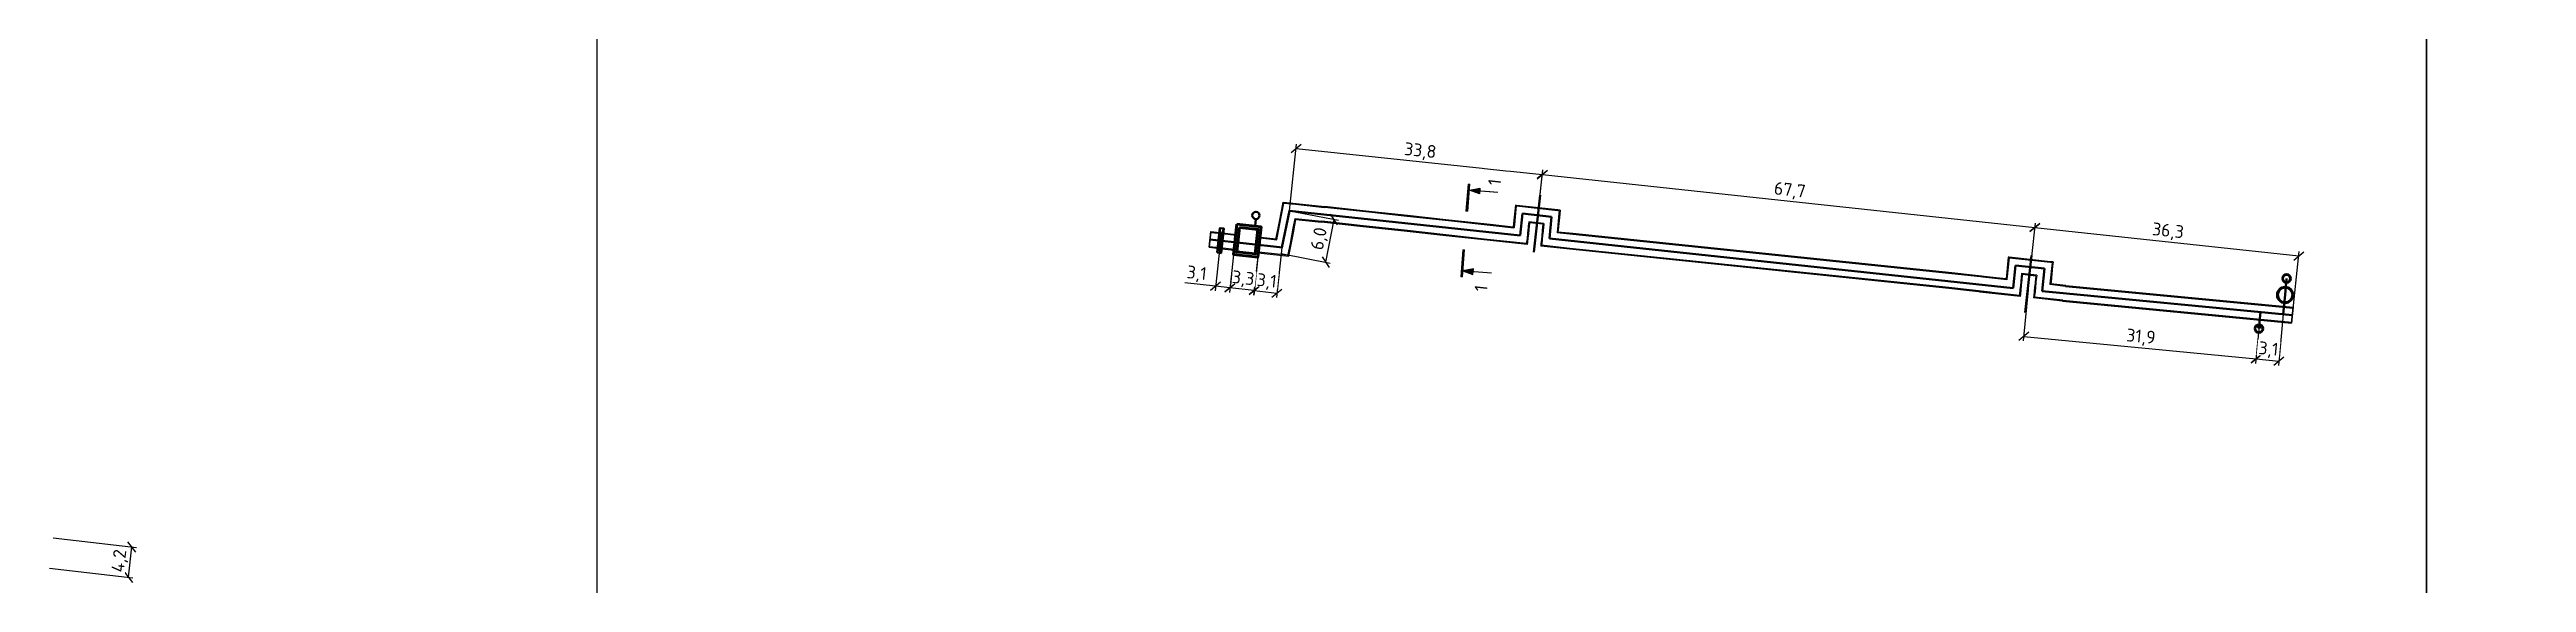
# Model space of a CAD drawing. Header units: millimetres. Extents: x 1642 to 8235, y 1174 to 5441.
# Drawn here: x 3329 to 4006, y 2300 to 2445 of the extents above; entities that cross this region are included whole.
import ezdxf

# ---------------------------------------------------------------- set-up
doc = ezdxf.new("R2010")
doc.units = ezdxf.units.MM
doc.linetypes.add('ACAD_ISO04W100', pattern=[30, 24, -3, 0, -3])
for name, color, linetype, lineweight in [('Основной', 1, 'Continuous', 60), ('Размер 3.5', 250, 'Continuous', 35), ('Размеры на чертеже', 250, 'Continuous', 25), ('шриховка', 4, 'ACAD_ISO04W100', 15)]:
    doc.layers.add(name, color=color, linetype=linetype, lineweight=lineweight)
doc.styles.add('-ISOCPEUR-', font='isocpeur.TTF')
doc.styles.add('GOST', font='gost.shx', dxfattribs={"oblique": 15})
doc.dimstyles.new('М 1 к 500', dxfattribs={"dimtxt": 3.5, "dimasz": 2.5, "dimexe": 1.25, "dimexo": 0, "dimtad": 1, "dimdec": 1, "dimlfac": 0.5, "dimzin": 1, "dimtxsty": 'GOST', "dimblk": 'OBLIQUE', "dimcen": 2.5, "dimclrd": 256, "dimclre": 256, "dimclrt": 256, "dimazin": 2, "dimtfac": 1, "dimtdec": 1, "dimtmove": 0, "dimatfit": 3, "dimldrblk": 'NONE', "dimfxl": 1.25, "dimlwd": -1, "dimlwe": -1, "dimarcsym": 0})
picture_1 = doc.add_image_def('image1.jpg', size_in_pixel=(3947, 3947))
picture_2 = doc.add_image_def('image2.jpg', size_in_pixel=(3947, 3947))

msp = doc.modelspace()

# ---------------------------------------------------------------- blocks, each defined once
blk = doc.blocks.new('направление')
at = {"layer": 'Размеры на чертеже'}
h = blk.add_hatch(color=256, dxfattribs=at)
h.dxf.hatch_style = 1
h.paths.add_polyline_path([(0, 0), (-3.75, 1.04), (-3.75, -1.03)])
blk.add_line((-10.5, 0), (-2.5, 0), dxfattribs=at)
blk.add_lwpolyline([(0, 0), (-3.75, 1.04), (-3.75, -1.03)], close=True, dxfattribs=at)
blk = doc.blocks.new('*U39')
at = {"layer": 'шриховка', "true_color": 0x000000}
h = blk.add_hatch(color=18, dxfattribs=at)
h.dxf.hatch_style = 1
h.paths.add_polyline_path([(-1.107, 0.022), (-1.107, 0), (-0.775, 0.001), (-0.775, 0.023)])
h = blk.add_hatch(color=18, dxfattribs=at)
h.dxf.hatch_style = 1
h.paths.add_polyline_path([(-0.302, 0.023), (-0.302, 0.001), (0.029, 0), (0.029, 0.022)])
at = {"layer": 'шриховка', "color": 18, "true_color": 0x000000}
for points in [[(-0.775, 0.001), (-0.775, 0.023), (-1.107, 0.022), (-1.107, 0)], [(-0.302, 0.001), (-0.302, 0.023), (0.029, 0.022), (0.029, 0)]]:
    blk.add_lwpolyline(points, close=True, dxfattribs=at)
at = {"layer": 'Размеры на чертеже', "yscale": 0.03333333333333333, "zscale": 0.03333333333333333}
for p, xscale, rotation in [((-1.033, 0), 0.03333333333333333, 89.99999999993935), ((-0.045, 0), -0.03333333333333333, 270.0000000000607)]:
    blk.add_blockref('направление', p, dxfattribs=dict(at, xscale=xscale, rotation=rotation))
blk = doc.blocks.new('_Oblique')
at = {"color": 0, "linetype": 'ByBlock', "lineweight": -2}
blk.add_line((-0.5, -0.5), (0.5, 0.5), dxfattribs=at)
blk = doc.blocks.new('*D40')
at = {"transparency": 16777216}
for p, q in [((3659.18, 2391.89), (3657.68, 2378.17)), ((3665.4, 2391.21), (3663.9, 2377.49)), ((3657.81, 2379.41), (3664.03, 2378.73))]:
    blk.add_line(p, q, dxfattribs=at)
at = {"layer": 'Defpoints', "color": 0, "lineweight": 35, "transparency": 16777216}
for p in [(3659.18, 2391.89), (3665.4, 2391.21)]:
    blk.add_point(p, dxfattribs=at)
at = {"transparency": 16777216, "xscale": 2.5, "yscale": 2.5, "zscale": 2.5}
for p, rotation in [((3657.81, 2379.41), 173.7638489416825), ((3664.03, 2378.73), 353.7638489416825)]:
    blk.add_blockref('_Oblique', p, dxfattribs=dict(at, rotation=rotation))
at = {"lineweight": 35, "transparency": 16777216, "insert": (3661.22, 2381.78), "char_height": 3.5, "attachment_point": 5, "rotation": 353.76385, "style": '-ISOCPEUR-', "bg_fill": 3, "box_fill_scale": 1.1, "bg_fill_color": 256, "bg_fill_true_color": 13158600, "bg_fill_transparency": 0}
blk.add_mtext('3,1', dxfattribs=at)
at = {"layer": 'Defpoints', "color": 0, "lineweight": 35, "transparency": 16777216}
blk.add_point((3664.03, 2378.73), dxfattribs=at)
blk = doc.blocks.new('_None')
blk = doc.blocks.new('*D41')
at = {"transparency": 16777216}
for p, q in [((3667.5, 2401.23), (3680.88, 2398.61)), ((3677.37, 2387.16), (3679.65, 2398.85)), ((3665.21, 2389.54), (3678.59, 2386.92))]:
    blk.add_line(p, q, dxfattribs=at)
at = {"layer": 'Defpoints', "color": 0, "lineweight": 35, "transparency": 16777216}
for p in [(3667.5, 2401.23), (3665.21, 2389.54)]:
    blk.add_point(p, dxfattribs=at)
at = {"transparency": 16777216, "xscale": 2.5, "yscale": 2.5, "zscale": 2.5}
for p, rotation in [((3679.65, 2398.85), 78.92505595419325), ((3677.37, 2387.16), 258.9250559541932)]:
    blk.add_blockref('_Oblique', p, dxfattribs=dict(at, rotation=rotation))
at = {"lineweight": 35, "transparency": 16777216, "insert": (3675.83, 2393.53), "char_height": 3.5, "attachment_point": 5, "rotation": 78.92506, "style": '-ISOCPEUR-', "bg_fill": 3, "box_fill_scale": 1.1, "bg_fill_color": 256, "bg_fill_true_color": 13158600, "bg_fill_transparency": 0}
blk.add_mtext('6,0', dxfattribs=at)
at = {"layer": 'Defpoints', "color": 0, "lineweight": 35, "transparency": 16777216}
blk.add_point((3679.65, 2398.85), dxfattribs=at)
blk = doc.blocks.new('*D42')
at = {"transparency": 16777216}
for p, q in [((3667.5, 2401.23), (3669.42, 2419.41)), ((3669.29, 2418.17), (3736.55, 2411.07)), ((3734.76, 2394.13), (3736.68, 2412.32))]:
    blk.add_line(p, q, dxfattribs=at)
at = {"layer": 'Defpoints', "color": 0, "lineweight": 35, "transparency": 16777216}
for p in [(3736.55, 2411.07), (3667.5, 2401.23), (3734.76, 2394.13)]:
    blk.add_point(p, dxfattribs=at)
at = {"transparency": 16777216, "xscale": 2.5, "yscale": 2.5, "zscale": 2.5}
for p, rotation in [((3669.29, 2418.17), 173.9772646801657), ((3736.55, 2411.07), 353.9772646801657)]:
    blk.add_blockref('_Oblique', p, dxfattribs=dict(at, rotation=rotation))
at = {"lineweight": 35, "transparency": 16777216, "insert": (3703.2, 2417.33), "char_height": 3.5, "attachment_point": 5, "rotation": 353.97726, "style": '-ISOCPEUR-', "bg_fill": 3, "box_fill_scale": 1.1, "bg_fill_color": 256, "bg_fill_true_color": 13158600, "bg_fill_transparency": 0}
blk.add_mtext('33,8', dxfattribs=at)
blk = doc.blocks.new('*D43')
at = {"transparency": 16777216}
for p, q in [((3734.76, 2394.13), (3736.72, 2412.35)), ((3736.59, 2411.1), (3871.24, 2396.62)), ((3869.41, 2379.65), (3871.37, 2397.86))]:
    blk.add_line(p, q, dxfattribs=at)
at = {"layer": 'Defpoints', "color": 0, "lineweight": 35, "transparency": 16777216}
for p in [(3734.76, 2394.13), (3871.24, 2396.62), (3869.41, 2379.65)]:
    blk.add_point(p, dxfattribs=at)
at = {"transparency": 16777216, "xscale": 2.5, "yscale": 2.5, "zscale": 2.5}
for p, rotation in [((3736.59, 2411.1), 173.861727408861), ((3871.24, 2396.62), 353.861727408861)]:
    blk.add_blockref('_Oblique', p, dxfattribs=dict(at, rotation=rotation))
at = {"lineweight": 35, "transparency": 16777216, "insert": (3804.2, 2406.57), "char_height": 3.5, "attachment_point": 5, "rotation": 353.86173, "style": '-ISOCPEUR-', "bg_fill": 3, "box_fill_scale": 1.1, "bg_fill_color": 256, "bg_fill_true_color": 13158600, "bg_fill_transparency": 0}
blk.add_mtext('67,7', dxfattribs=at)
blk = doc.blocks.new('*D44')
at = {"transparency": 16777216}
for p, q in [((3869.41, 2379.65), (3871.37, 2397.86)), ((3871.24, 2396.62), (3943.37, 2388.86)), ((3941.55, 2371.88), (3943.51, 2390.1))]:
    blk.add_line(p, q, dxfattribs=at)
at = {"layer": 'Defpoints', "color": 0, "lineweight": 35, "transparency": 16777216}
for p in [(3943.37, 2388.86), (3869.41, 2379.65), (3941.55, 2371.88)]:
    blk.add_point(p, dxfattribs=at)
at = {"transparency": 16777216, "xscale": 2.5, "yscale": 2.5, "zscale": 2.5}
for p, rotation in [((3871.24, 2396.62), 173.8557906103818), ((3943.37, 2388.86), 353.8557906103819)]:
    blk.add_blockref('_Oblique', p, dxfattribs=dict(at, rotation=rotation))
at = {"lineweight": 35, "transparency": 16777216, "insert": (3907.6, 2395.45), "char_height": 3.5, "attachment_point": 5, "rotation": 353.85579, "style": '-ISOCPEUR-', "bg_fill": 3, "box_fill_scale": 1.1, "bg_fill_color": 256, "bg_fill_true_color": 13158600, "bg_fill_transparency": 0}
blk.add_mtext('36,3', dxfattribs=at)
blk = doc.blocks.new('*D122')
at = {"transparency": 16777216}
for p, q in [((3652.56, 2392.62), (3651.04, 2378.9)), ((3659.18, 2391.89), (3657.66, 2378.17)), ((3657.8, 2379.41), (3651.18, 2380.14))]:
    blk.add_line(p, q, dxfattribs=at)
at = {"layer": 'Defpoints', "color": 0, "lineweight": 35, "transparency": 16777216}
for p in [(3652.56, 2392.62), (3659.18, 2391.89)]:
    blk.add_point(p, dxfattribs=at)
at = {"transparency": 16777216, "xscale": 2.5, "yscale": 2.5, "zscale": 2.5}
for p, rotation in [((3651.18, 2380.14), 173.7000115122359), ((3657.8, 2379.41), 353.7000115122359)]:
    blk.add_blockref('_Oblique', p, dxfattribs=dict(at, rotation=rotation))
at = {"lineweight": 35, "transparency": 16777216, "insert": (3654.79, 2382.49), "char_height": 3.5, "attachment_point": 5, "rotation": 353.70001, "style": '-ISOCPEUR-', "bg_fill": 3, "box_fill_scale": 1.1, "bg_fill_color": 256, "bg_fill_true_color": 13158600, "bg_fill_transparency": 0}
blk.add_mtext('3,3', dxfattribs=at)
at = {"layer": 'Defpoints', "color": 0, "lineweight": 35, "transparency": 16777216}
blk.add_point((3651.18, 2380.14), dxfattribs=at)
blk = doc.blocks.new('*D123')
at = {"transparency": 16777216}
for p, q in [((3648.62, 2393.06), (3647.11, 2379.33)), ((3652.56, 2392.62), (3651.05, 2378.9)), ((3647.25, 2380.58), (3638.82, 2381.5)), ((3651.19, 2380.14), (3647.25, 2380.58))]:
    blk.add_line(p, q, dxfattribs=at)
at = {"layer": 'Defpoints', "color": 0, "lineweight": 35, "transparency": 16777216}
for p in [(3648.62, 2393.06), (3652.56, 2392.62)]:
    blk.add_point(p, dxfattribs=at)
at = {"transparency": 16777216, "xscale": 2.5, "yscale": 2.5, "zscale": 2.5}
for p, rotation in [((3647.25, 2380.58), 173.7309305488044), ((3651.19, 2380.14), 353.7309305488043)]:
    blk.add_blockref('_Oblique', p, dxfattribs=dict(at, rotation=rotation))
at = {"lineweight": 35, "transparency": 16777216, "insert": (3642.09, 2383.88), "char_height": 3.5, "attachment_point": 5, "rotation": 353.73093, "style": '-ISOCPEUR-', "bg_fill": 3, "box_fill_scale": 1.1, "bg_fill_color": 256, "bg_fill_true_color": 13158600, "bg_fill_transparency": 0}
blk.add_mtext('3,1', dxfattribs=at)
at = {"layer": 'Defpoints', "color": 0, "lineweight": 35, "transparency": 16777216}
blk.add_point((3647.25, 2380.58), dxfattribs=at)
blk = doc.blocks.new('*D280')
at = {"transparency": 16777216}
for p, q in [((3869.41, 2379.65), (3868.06, 2365.65)), ((3932.92, 2373.52), (3931.57, 2359.53)), ((3868.18, 2366.9), (3931.69, 2360.77))]:
    blk.add_line(p, q, dxfattribs=at)
at = {"layer": 'Defpoints', "color": 0, "lineweight": 35, "transparency": 16777216}
for p in [(3869.41, 2379.65), (3932.92, 2373.52), (3931.69, 2360.77)]:
    blk.add_point(p, dxfattribs=at)
at = {"transparency": 16777216, "xscale": 2.5, "yscale": 2.5, "zscale": 2.5}
for p, rotation in [((3868.18, 2366.9), 174.4899861056969), ((3931.69, 2360.77), 354.4899861056969)]:
    blk.add_blockref('_Oblique', p, dxfattribs=dict(at, rotation=rotation))
at = {"lineweight": 35, "transparency": 16777216, "insert": (3900.2, 2366.55), "char_height": 3.5, "attachment_point": 5, "rotation": 354.48999, "style": '-ISOCPEUR-', "bg_fill": 3, "box_fill_scale": 1.1, "bg_fill_color": 256, "bg_fill_true_color": 13158600, "bg_fill_transparency": 0}
blk.add_mtext('31,9', dxfattribs=at)
blk = doc.blocks.new('*D281')
at = {"transparency": 16777216}
for p, q in [((3932.92, 2373.52), (3931.58, 2359.52)), ((3939.12, 2372.93), (3937.78, 2358.93)), ((3931.7, 2360.77), (3937.9, 2360.18))]:
    blk.add_line(p, q, dxfattribs=at)
at = {"layer": 'Defpoints', "color": 0, "lineweight": 35, "transparency": 16777216}
for p in [(3932.92, 2373.52), (3939.12, 2372.93)]:
    blk.add_point(p, dxfattribs=at)
at = {"transparency": 16777216, "xscale": 2.5, "yscale": 2.5, "zscale": 2.5}
for p, rotation in [((3931.7, 2360.77), 174.5419736420549), ((3937.9, 2360.18), 354.5419736420549)]:
    blk.add_blockref('_Oblique', p, dxfattribs=dict(at, rotation=rotation))
at = {"lineweight": 35, "transparency": 16777216, "insert": (3935.06, 2363.19), "char_height": 3.5, "attachment_point": 5, "rotation": 354.54197, "style": '-ISOCPEUR-', "bg_fill": 3, "box_fill_scale": 1.1, "bg_fill_color": 256, "bg_fill_true_color": 13158600, "bg_fill_transparency": 0}
blk.add_mtext('3,1', dxfattribs=at)
at = {"layer": 'Defpoints', "color": 0, "lineweight": 35, "transparency": 16777216}
blk.add_point((3937.9, 2360.18), dxfattribs=at)
blk = doc.blocks.new('*D303')
at = {"transparency": 16777216}
for p, q in [((3329.49, 2311.93), (3352.28, 2309.26)), ((3350.07, 2301.12), (3351.04, 2309.4)), ((3328.52, 2303.64), (3351.31, 2300.97))]:
    blk.add_line(p, q, dxfattribs=at)
at = {"layer": 'Defpoints', "color": 0, "lineweight": 35, "transparency": 16777216}
for p in [(3329.49, 2311.93), (3328.52, 2303.64)]:
    blk.add_point(p, dxfattribs=at)
at = {"transparency": 16777216, "xscale": 2.5, "yscale": 2.5, "zscale": 2.5}
for p, rotation in [((3351.04, 2309.4), 83.31249009423274), ((3350.07, 2301.12), 263.3124900942328)]:
    blk.add_blockref('_Oblique', p, dxfattribs=dict(at, rotation=rotation))
at = {"lineweight": 35, "transparency": 16777216, "insert": (3347.85, 2305.58), "char_height": 3.5, "attachment_point": 5, "rotation": 83.31249, "style": '-ISOCPEUR-', "bg_fill": 3, "box_fill_scale": 1.1, "bg_fill_color": 256, "bg_fill_true_color": 13158600, "bg_fill_transparency": 0}
blk.add_mtext('4,2', dxfattribs=at)
at = {"layer": 'Defpoints', "color": 0, "lineweight": 35, "transparency": 16777216}
blk.add_point((3351.04, 2309.4), dxfattribs=at)

# ---------------------------------------------------------------- dimensions: what is measured, and where the dimension line sits
at = {"color": 18, "lineweight": 35, "true_color": 0x000000}
dim = msp.add_aligned_dim(p1=(3328.523, 2303.643), p2=(3329.495, 2311.929), distance=-21.691, dimstyle='М 1 к 500', override={"dimtxsty": '-ISOCPEUR-', "dimtfill": 1}, dxfattribs=at)
dim.commit()
dim.dimension.update_dxf_attribs({"geometry": '*D303', "text_midpoint": (3347.845, 2305.578)})

# ---------------------------------------------------------------- linework, layer by layer
at = {"color": 1, "lineweight": 50}
for p, q in [((3658.304, 2398.947), (3658.09, 2396.992)), ((3649.563, 2396.338), (3647.675, 2389.777)), ((3648.454, 2396.467), (3648.785, 2389.648)), ((3738.516, 2393.619), (3865.259, 2380.099)), ((3868.599, 2373.451), (3870.287, 2389.014)), ((3941.629, 2372.69), (3873.214, 2379.227))]:
    msp.add_line(p, q, dxfattribs=at)
at = {"color": 5}
for p, q in [((3663.753, 2393.327), (3664.543, 2397.36)), ((3664.543, 2397.36), (3665.358, 2401.526)), ((3664.752, 2397.179), (3665.954, 2403.322)), ((3665.358, 2401.526), (3665.761, 2403.584)), ((3665.761, 2403.584), (3669.315, 2403.204)), ((3665.954, 2403.322), (3669.152, 2402.98)), ((3668.52, 2396.442), (3669.046, 2399.128)), ((3668.525, 2395.218), (3669.239, 2398.863)), ((3669.046, 2399.128), (3676.285, 2398.333)), ((3669.152, 2402.98), (3677.025, 2402.115)), ((3669.239, 2398.863), (3676.238, 2398.094)), ((3669.315, 2403.204), (3677.071, 2402.352)), ((3687.548, 2396.862), (3676.238, 2398.094)), ((3687.595, 2397.102), (3676.285, 2398.333)), ((3688.355, 2400.881), (3677.045, 2402.113)), ((3688.381, 2401.12), (3677.071, 2402.352)), ((3698.905, 2395.87), (3687.595, 2397.102)), ((3699.665, 2399.65), (3688.355, 2400.881)), ((3699.692, 2399.889), (3688.381, 2401.12)), ((3710.976, 2398.418), (3699.665, 2399.65)), ((3711.002, 2398.657), (3699.692, 2399.889)), ((3722.286, 2397.186), (3710.976, 2398.418)), ((3722.312, 2397.425), (3711.002, 2398.657)), ((3728.834, 2396.473), (3722.286, 2397.186)), ((3728.621, 2396.738), (3722.312, 2397.425)), ((3728.818, 2398.675), (3728.621, 2396.738)), ((3729.228, 2402.715), (3728.818, 2398.675)), ((3728.935, 2397.457), (3728.86, 2396.712)), ((3729.364, 2401.68), (3728.935, 2397.457)), ((3729.509, 2402.685), (3729.228, 2402.715)), ((3729.442, 2402.45), (3729.364, 2401.68)), ((3729.483, 2402.446), (3729.442, 2402.45)), ((3740.793, 2401.214), (3729.483, 2402.446)), ((3740.82, 2401.453), (3729.509, 2402.685)), ((3732.756, 2397.069), (3732.677, 2396.296)), ((3732.872, 2398.214), (3732.756, 2397.069)), ((3737.007, 2397.764), (3732.872, 2398.214)), ((3732.981, 2396.908), (3732.916, 2396.27)), ((3733.086, 2397.946), (3732.981, 2396.908)), ((3736.744, 2397.547), (3733.086, 2397.946)), ((3736.744, 2397.547), (3736.574, 2395.872)), ((3737.007, 2397.764), (3736.888, 2396.587)), ((3741.137, 2400.422), (3740.708, 2396.199)), ((3741.213, 2401.171), (3740.793, 2401.214)), ((3741.476, 2401.381), (3740.82, 2401.453)), ((3741.362, 2400.261), (3740.933, 2396.038)), ((3741.213, 2401.171), (3741.137, 2400.422)), ((3741.476, 2401.381), (3741.362, 2400.261)), ((3645.497, 2391.227), (3649.177, 2390.823)), ((3645.524, 2391.466), (3649.34, 2391.047)), ((3645.943, 2395.283), (3649.759, 2394.864)), ((3645.969, 2395.522), (3649.923, 2395.087)), ((3648.121, 2390.939), (3652.34, 2390.476)), ((3648.947, 2390.836), (3649.419, 2395.13)), ((3649.34, 2391.047), (3652.349, 2390.716)), ((3649.759, 2394.864), (3652.909, 2394.518)), ((3649.923, 2395.087), (3652.935, 2394.756)), ((3659.529, 2393.791), (3663.993, 2393.301)), ((3659.555, 2394.029), (3663.799, 2393.563)), ((3667.036, 2388.861), (3667.705, 2392.276)), ((3667.276, 2388.835), (3667.71, 2391.052)), ((3667.705, 2392.276), (3668.52, 2396.442)), ((3667.71, 2391.052), (3668.525, 2395.218)), ((3698.858, 2395.63), (3687.548, 2396.862)), ((3710.169, 2394.398), (3698.858, 2395.63)), ((3710.215, 2394.638), (3698.905, 2395.87)), ((3721.479, 2393.167), (3710.169, 2394.398)), ((3721.526, 2393.406), (3710.215, 2394.638)), ((3732.477, 2391.969), (3721.479, 2393.167)), ((3732.263, 2392.237), (3721.526, 2393.406)), ((3728.86, 2396.712), (3728.834, 2396.473)), ((3732.677, 2396.296), (3732.651, 2396.057)), ((3732.916, 2396.27), (3732.89, 2396.031)), ((3744.099, 2390.703), (3736.136, 2391.571)), ((3744.146, 2390.943), (3736.399, 2391.787)), ((3736.574, 2395.872), (3736.548, 2395.633)), ((3736.813, 2395.846), (3736.787, 2395.607)), ((3736.888, 2396.587), (3736.813, 2395.846)), ((3740.63, 2395.43), (3740.604, 2395.191)), ((3744.907, 2394.723), (3740.604, 2395.191)), ((3740.708, 2396.199), (3740.63, 2395.43)), ((3740.933, 2396.038), (3740.869, 2395.404)), ((3744.933, 2394.962), (3740.869, 2395.404)), ((3847.682, 2379.972), (3744.099, 2390.703)), ((3847.729, 2380.211), (3744.146, 2390.943)), ((3848.489, 2383.991), (3744.907, 2394.723)), ((3848.515, 2384.23), (3744.933, 2394.962)), ((3658.943, 2389.75), (3662.149, 2389.398)), ((3658.969, 2389.989), (3663.368, 2389.506)), ((3661.337, 2389.487), (3665.556, 2389.024)), ((3662.556, 2389.595), (3666.775, 2389.131)), ((3665.556, 2389.024), (3667.276, 2388.835)), ((3666.775, 2389.131), (3667.083, 2389.098)), ((3859.8, 2382.759), (3848.489, 2383.991)), ((3859.826, 2382.998), (3848.515, 2384.23)), ((3858.992, 2378.74), (3847.682, 2379.972)), ((3859.039, 2378.98), (3847.729, 2380.211)), ((3878.866, 2376.789), (3941.447, 2370.783)), ((3879.627, 2380.569), (3941.813, 2374.602)), ((3879.653, 2380.808), (3941.836, 2374.841)), ((3878.819, 2376.55), (3941.423, 2370.542))]:
    msp.add_line(p, q, dxfattribs=at)
for p, q in [((3663.993, 2393.301), (3664.752, 2397.179)), ((3665.949, 2393.299), (3666.764, 2397.464))]:
    msp.add_line(p, q)
at = {"color": 18, "lineweight": 35, "true_color": 0x000000}
msp.add_line((3645.969, 2395.522), (3645.497, 2391.227), dxfattribs=at)
at = {"color": 1, "lineweight": 50}
msp.add_lwpolyline([(3647.675, 2389.777), (3648.454, 2396.467), (3649.563, 2396.338), (3648.785, 2389.648)], close=True, dxfattribs=at)
msp.add_circle((3658.304, 2399.947), 1, dxfattribs=at)
at = {"layer": 'Основной', "color": 1, "lineweight": 50}
for p, q in [((3665.397, 2391.214), (3667.5, 2401.226)), ((3667.5, 2401.226), (3730.564, 2394.489)), ((3730.564, 2394.489), (3731.17, 2400.458)), ((3731.17, 2400.458), (3739.122, 2399.588)), ((3738.516, 2393.619), (3739.122, 2399.588)), ((3645.733, 2393.375), (3665.538, 2391.199))]:
    msp.add_line(p, q, dxfattribs=at)

msp.set_redraw_order([(e.dxf.handle, doc.entitydb.next_handle()) for e in msp.query("TEXT MTEXT ATTDEF DIMENSION ARC_DIMENSION")])  # texts and dimensions are drawn at this point

# ---------------------------------------------------------------- pictures from other files: only their frames are drawn
image = msp.add_image(picture_1, insert=(3478.265, 1968.681), size_in_units=(499.995, 499.995))
image.dxf.flags = 7
at = {"layer": 'Размер 3.5'}
image = msp.add_image(picture_2, insert=(3978.26, 1968.681), size_in_units=(499.995, 499.995), dxfattribs=at)
image.dxf.flags = 7

# ---------------------------------------------------------------- next in the draw order: texts
at = {"layer": 'Основной', "char_height": 3.5, "attachment_point": 1, "rotation": 83.785583, "style": '-ISOCPEUR-', "bg_fill": 3, "box_fill_scale": 1.5, "bg_fill_color": 256, "bg_fill_transparency": 0}
for width, insert in [(3.5, (3721.702, 2408.345)), (2.5541, (3718.007, 2379.358))]:
    msp.add_mtext_dynamic_manual_height_columns('{\\C256;\\c0;1}', width=width, gutter_width=1, heights=[0], dxfattribs=dict(at, insert=insert))

# ---------------------------------------------------------------- next in the draw order: dimensions: what is measured, and where the dimension line sits
at = {"color": 18, "lineweight": 35, "true_color": 0x000000}
dim = msp.add_aligned_dim(p1=(3659.178, 2391.894), p2=(3665.397, 2391.214), distance=-12.557, dimstyle='М 1 к 500', override={"dimtxsty": '-ISOCPEUR-', "dimtfill": 1}, dxfattribs=at)
dim.commit()
dim.dimension.update_dxf_attribs({"geometry": '*D40', "text_midpoint": (3661.219, 2381.78)})

# ---------------------------------------------------------------- next in the draw order: linework, layer by layer
at = {"color": 3, "lineweight": 70}
for points in [[(3653.098, 2397.541), (3659.718, 2396.813), (3658.808, 2388.523), (3652.188, 2389.25)], [(3653.806, 2396.658), (3658.836, 2396.105), (3658.1, 2389.406), (3653.07, 2389.958)]]:
    msp.add_lwpolyline(points, close=True, dxfattribs=at)

# ---------------------------------------------------------------- next in the draw order: block references
at = {"layer": 'Размеры на чертеже', "xscale": 22.37934226584121, "yscale": 22.37934226584121, "zscale": 22.37934226584121, "rotation": 85.4346125245348}
msp.add_blockref('*U39', (3716.74, 2407.826), dxfattribs=at)

# ---------------------------------------------------------------- next in the draw order: dimensions: what is measured, and where the dimension line sits
at = {"color": 18, "lineweight": 35, "true_color": 0x000000}
dim = msp.add_aligned_dim(p1=(3665.212, 2389.537), p2=(3667.5, 2401.226), distance=-12.384, dimstyle='М 1 к 500', override={"dimtxsty": '-ISOCPEUR-', "dimtfill": 1}, dxfattribs=at)
dim.commit()
dim.dimension.update_dxf_attribs({"geometry": '*D41', "text_midpoint": (3675.835, 2393.526)})

# ---------------------------------------------------------------- next in the draw order: dimensions: what is measured, and where the dimension line sits
dim = msp.add_aligned_dim(p1=(3667.5, 2401.226), p2=(3734.76, 2394.129), distance=17.037, dimstyle='М 1 к 500', override={"dimtxsty": '-ISOCPEUR-', "dimtfill": 1}, dxfattribs=at)
dim.commit()
dim.dimension.update_dxf_attribs({"geometry": '*D42', "text_midpoint": (3703.204, 2417.33)})
dim = msp.add_linear_dim(base=(3651.18, 2380.143), p1=(3659.178, 2391.894), p2=(3652.558, 2392.625), angle=173.700012, dimstyle='М 1 к 500', override={"dimtxsty": '-ISOCPEUR-', "dimtfill": 1}, dxfattribs=at)
dim.commit()
dim.dimension.update_dxf_attribs({"geometry": '*D122', "text_midpoint": (3654.49, 2379.778), "dimtype": 161})

# ---------------------------------------------------------------- next in the draw order: linework, layer by layer
at = {"color": 1, "lineweight": 50}
msp.add_line((3734.264, 2389.873), (3735.953, 2405.436), dxfattribs=at)
at = {"color": 5}
for p, q in [((3732.303, 2392.622), (3732.263, 2392.237)), ((3732.419, 2393.767), (3732.303, 2392.622)), ((3732.535, 2394.912), (3732.419, 2393.767)), ((3732.541, 2392.596), (3732.477, 2391.969)), ((3732.651, 2396.057), (3732.535, 2394.912)), ((3732.657, 2393.741), (3732.541, 2392.596)), ((3732.774, 2394.886), (3732.657, 2393.741)), ((3732.89, 2396.031), (3732.774, 2394.886)), ((3736.199, 2392.198), (3736.139, 2391.57)), ((3736.316, 2393.343), (3736.199, 2392.198)), ((3736.432, 2394.488), (3736.316, 2393.343)), ((3736.438, 2392.172), (3736.404, 2391.786)), ((3736.548, 2395.633), (3736.432, 2394.488)), ((3736.554, 2393.317), (3736.438, 2392.172)), ((3736.67, 2394.462), (3736.554, 2393.317)), ((3736.787, 2395.607), (3736.67, 2394.462))]:
    msp.add_line(p, q, dxfattribs=at)

# ---------------------------------------------------------------- next in the draw order: dimensions: what is measured, and where the dimension line sits
at = {"color": 18, "lineweight": 35, "true_color": 0x000000}
dim = msp.add_aligned_dim(p1=(3652.558, 2392.625), p2=(3648.619, 2393.057), distance=12.557, text='3,1', dimstyle='М 1 к 500', override={"dimtxsty": '-ISOCPEUR-', "dimtfill": 1}, dxfattribs=at)
dim.commit()
dim.dimension.update_dxf_attribs({"geometry": '*D123', "text_midpoint": (3642.091, 2383.883)})

# ---------------------------------------------------------------- next in the draw order: dimensions: what is measured, and where the dimension line sits
dim = msp.add_aligned_dim(p1=(3734.76, 2394.129), p2=(3869.411, 2379.649), distance=17.071, dimstyle='М 1 к 500', override={"dimtxsty": '-ISOCPEUR-', "dimtfill": 1}, dxfattribs=at)
dim.commit()
dim.dimension.update_dxf_attribs({"geometry": '*D43', "text_midpoint": (3804.202, 2406.572)})

# ---------------------------------------------------------------- next in the draw order: linework, layer by layer
at = {"color": 5}
for p, q in [((3863.538, 2384.521), (3863.341, 2382.584)), ((3863.948, 2388.562), (3863.538, 2384.521)), ((3864.084, 2387.526), (3863.655, 2383.303)), ((3864.229, 2388.531), (3863.948, 2388.562)), ((3864.162, 2388.296), (3864.084, 2387.526)), ((3864.203, 2388.292), (3864.162, 2388.296)), ((3863.554, 2382.319), (3857.006, 2383.032)), ((3863.341, 2382.584), (3857.032, 2383.271)), ((3863.58, 2382.558), (3863.554, 2382.319)), ((3863.655, 2383.303), (3863.58, 2382.558))]:
    msp.add_line(p, q, dxfattribs=at)
at = {"layer": 'Основной', "color": 1, "lineweight": 50}
msp.add_line((3865.259, 2380.099), (3865.89, 2386.304), dxfattribs=at)

# ---------------------------------------------------------------- next in the draw order: dimensions: what is measured, and where the dimension line sits
at = {"color": 18, "lineweight": 35, "true_color": 0x000000}
dim = msp.add_aligned_dim(p1=(3869.411, 2379.649), p2=(3941.547, 2371.883), distance=17.07, dimstyle='М 1 к 500', override={"dimtxsty": '-ISOCPEUR-', "dimtfill": 1}, dxfattribs=at)
dim.commit()
dim.dimension.update_dxf_attribs({"geometry": '*D44', "text_midpoint": (3907.598, 2395.447)})

# ---------------------------------------------------------------- next in the draw order: linework, layer by layer
at = {"color": 5}
for p, q in [((3875.513, 2387.06), (3864.203, 2388.292)), ((3875.54, 2387.299), (3864.229, 2388.531)), ((3867.592, 2384.06), (3867.476, 2382.915)), ((3871.727, 2383.61), (3867.592, 2384.06)), ((3867.806, 2383.792), (3867.7, 2382.754)), ((3871.464, 2383.394), (3867.806, 2383.792)), ((3871.464, 2383.394), (3871.294, 2381.718)), ((3871.727, 2383.61), (3871.608, 2382.433)), ((3875.857, 2386.268), (3875.428, 2382.045)), ((3875.933, 2387.018), (3875.513, 2387.06)), ((3876.195, 2387.228), (3875.54, 2387.299)), ((3876.082, 2386.107), (3875.653, 2381.884)), ((3875.933, 2387.018), (3875.857, 2386.268)), ((3876.195, 2387.228), (3876.082, 2386.107)), ((3867.197, 2377.815), (3856.199, 2379.013)), ((3866.983, 2378.083), (3856.246, 2379.253)), ((3867.022, 2378.468), (3866.983, 2378.083)), ((3867.139, 2379.613), (3867.022, 2378.468)), ((3867.255, 2380.758), (3867.139, 2379.613)), ((3867.261, 2378.442), (3867.197, 2377.815)), ((3867.371, 2381.904), (3867.255, 2380.758)), ((3867.377, 2379.587), (3867.261, 2378.442)), ((3867.397, 2382.143), (3867.371, 2381.904)), ((3867.493, 2380.733), (3867.377, 2379.587)), ((3867.476, 2382.915), (3867.397, 2382.143)), ((3867.61, 2381.878), (3867.493, 2380.733)), ((3867.636, 2382.117), (3867.61, 2381.878)), ((3867.7, 2382.754), (3867.636, 2382.117)), ((3878.819, 2376.55), (3870.855, 2377.417)), ((3870.919, 2378.044), (3870.859, 2377.416)), ((3871.035, 2379.189), (3870.919, 2378.044)), ((3871.152, 2380.334), (3871.035, 2379.189)), ((3878.866, 2376.789), (3871.119, 2377.633)), ((3871.158, 2378.018), (3871.124, 2377.632)), ((3871.268, 2381.479), (3871.152, 2380.334)), ((3871.274, 2379.163), (3871.158, 2378.018)), ((3871.294, 2381.718), (3871.268, 2381.479)), ((3871.39, 2380.308), (3871.274, 2379.163)), ((3871.506, 2381.453), (3871.39, 2380.308)), ((3871.532, 2381.692), (3871.506, 2381.453)), ((3871.608, 2382.433), (3871.532, 2381.692)), ((3875.35, 2381.277), (3875.324, 2381.038)), ((3879.627, 2380.569), (3875.324, 2381.038)), ((3875.428, 2382.045), (3875.35, 2381.277)), ((3875.653, 2381.884), (3875.589, 2381.251)), ((3879.653, 2380.808), (3875.589, 2381.251))]:
    msp.add_line(p, q, dxfattribs=at)
at = {"color": 1, "lineweight": 50}
for p, q in [((3939.624, 2378.218), (3939.119, 2372.93)), ((3940.04, 2382.707), (3939.624, 2378.218)), ((3932.492, 2369.021), (3932.922, 2373.522))]:
    msp.add_line(p, q, dxfattribs=at)
for centre, radius in [((3940.04, 2382.707), 1.16), ((3940.04, 2382.707), 1), ((3939.624, 2378.218), 2.2), ((3939.624, 2378.218), 2), ((3932.492, 2369.021), 1.16), ((3932.492, 2369.021), 1), ((3932.138, 2369.526), 0.054), ((3932.926, 2369.362), 0.0574)]:
    msp.add_circle(centre, radius, dxfattribs=at)
at = {"layer": 'Основной', "color": 1, "lineweight": 50}
for p in [(3865.89, 2386.304), (3873.214, 2379.227)]:
    msp.add_line(p, (3873.842, 2385.434), dxfattribs=at)

# ---------------------------------------------------------------- next in the draw order: dimensions: what is measured, and where the dimension line sits
at = {"color": 18, "lineweight": 35, "true_color": 0x000000}
dim = msp.add_aligned_dim(p1=(3869.411, 2379.649), p2=(3932.922, 2373.522), distance=-12.811, dimstyle='М 1 к 500', override={"dimtxsty": '-ISOCPEUR-', "dimtfill": 1}, dxfattribs=at)
dim.commit()
dim.dimension.update_dxf_attribs({"geometry": '*D280', "text_midpoint": (3900.198, 2366.546)})

# ---------------------------------------------------------------- next in the draw order: dimensions: what is measured, and where the dimension line sits
dim = msp.add_aligned_dim(p1=(3932.922, 2373.522), p2=(3939.119, 2372.93), distance=-12.811, dimstyle='М 1 к 500', override={"dimtxsty": '-ISOCPEUR-', "dimtfill": 1}, dxfattribs=at)
dim.commit()
dim.dimension.update_dxf_attribs({"geometry": '*D281', "text_midpoint": (3935.061, 2363.186)})

# ---------------------------------------------------------------- next in the draw order: linework, layer by layer
msp.add_line((3941.836, 2374.841), (3941.423, 2370.542), dxfattribs=at)

doc.saveas('drawing.dxf')
